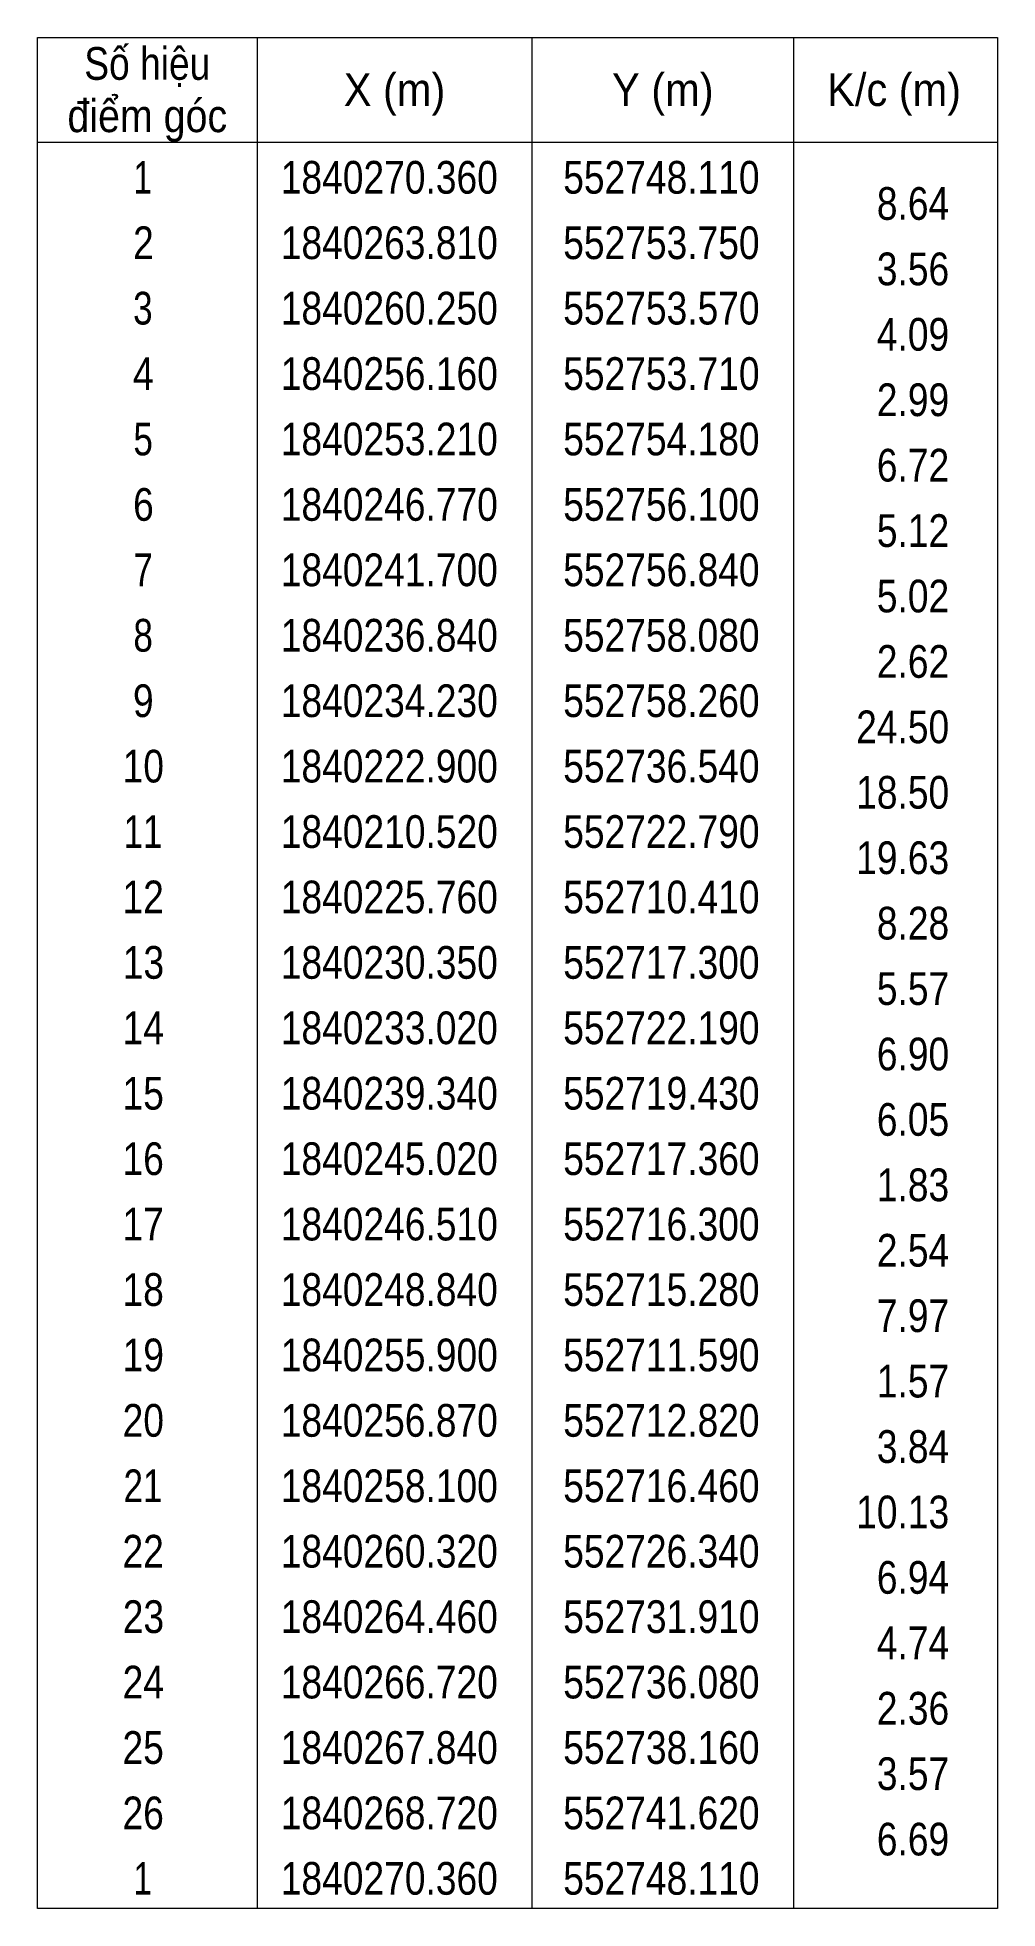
# Model space of a CAD drawing. Header units: metres. Extents: x 536594 to 552954, y 1836182 to 1840810.
# Drawn here: x 552802 to 552838.7, y 1840178 to 1840249.5 of the extents above; entities that cross this region are included whole.
import ezdxf
from ezdxf.enums import TextEntityAlignment as Align

# ---------------------------------------------------------------- set-up
doc = ezdxf.new("R2010")
doc.units = ezdxf.units.M
doc.header["$LTSCALE"] = 0.5
doc.layers.add('63', color=7, linetype='Continuous', lineweight=13)

msp = doc.modelspace()

# ---------------------------------------------------------------- texts
at = {"layer": '63'}
for s, width, p in [('Số hiệu', 0.85, (552806.17, 1840247.84)), ('X (m)', 0.95, (552815.62, 1840246.84)), ('Y (m)', 0.95, (552825.875, 1840246.84)), ('K/c (m)', 0.95, (552834.715, 1840246.84)), ('điểm góc', 0.9, (552806.17, 1840245.84)), (' 1', 0.75, (552805.82, 1840243.49)), ('1840270.360', 0.85, (552815.42, 1840243.49)), ('552748.110', 0.85, (552825.82, 1840243.49)), (' 2', 0.85, (552805.825, 1840240.99)), ('1840263.810', 0.85, (552815.42, 1840240.99)), ('552753.750', 0.85, (552825.82, 1840240.99)), (' 3', 0.8, (552805.815, 1840238.49)), ('1840260.250', 0.85, (552815.42, 1840238.49)), ('552753.570', 0.85, (552825.82, 1840238.49)), (' 4', 0.85, (552805.82, 1840235.99)), ('1840256.160', 0.85, (552815.42, 1840235.99)), ('552753.710', 0.85, (552825.82, 1840235.99)), (' 5', 0.8, (552805.825, 1840233.49)), ('1840253.210', 0.85, (552815.42, 1840233.49)), ('552754.180', 0.85, (552825.82, 1840233.49)), (' 6', 0.85, (552805.825, 1840230.99)), ('1840246.770', 0.85, (552815.42, 1840230.99)), ('552756.100', 0.85, (552825.82, 1840230.99)), (' 7', 0.8, (552805.825, 1840228.49)), ('1840241.700', 0.85, (552815.42, 1840228.49)), ('552756.840', 0.85, (552825.82, 1840228.49)), (' 8', 0.8, (552805.825, 1840225.99)), ('1840236.840', 0.85, (552815.42, 1840225.99)), ('552758.080', 0.85, (552825.82, 1840225.99)), (' 9', 0.85, (552805.82, 1840223.49)), ('1840234.230', 0.85, (552815.42, 1840223.49)), ('552758.260', 0.85, (552825.82, 1840223.49)), (' 10', 0.85, (552805.82, 1840220.99)), ('1840222.900', 0.85, (552815.42, 1840220.99)), ('552736.540', 0.85, (552825.82, 1840220.99)), (' 11', 0.8, (552805.82, 1840218.49)), ('1840210.520', 0.85, (552815.42, 1840218.49)), ('552722.790', 0.85, (552825.82, 1840218.49)), (' 12', 0.85, (552805.815, 1840215.99)), ('1840225.760', 0.85, (552815.42, 1840215.99)), ('552710.410', 0.85, (552825.82, 1840215.99)), (' 13', 0.85, (552805.825, 1840213.49)), ('1840230.350', 0.85, (552815.42, 1840213.49)), ('552717.300', 0.85, (552825.82, 1840213.49)), (' 14', 0.85, (552805.82, 1840210.99)), ('1840233.020', 0.85, (552815.42, 1840210.99)), ('552722.190', 0.85, (552825.82, 1840210.99)), (' 15', 0.85, (552805.815, 1840208.49)), ('1840239.340', 0.85, (552815.42, 1840208.49)), ('552719.430', 0.85, (552825.82, 1840208.49)), (' 16', 0.85, (552805.815, 1840205.99)), ('1840245.020', 0.85, (552815.42, 1840205.99)), ('552717.360', 0.85, (552825.82, 1840205.99)), (' 17', 0.85, (552805.815, 1840203.49)), ('1840246.510', 0.85, (552815.42, 1840203.49)), ('552716.300', 0.85, (552825.82, 1840203.49)), (' 18', 0.85, (552805.815, 1840200.99)), ('1840248.840', 0.85, (552815.42, 1840200.99)), ('552715.280', 0.85, (552825.82, 1840200.99)), (' 19', 0.85, (552805.82, 1840198.49)), ('1840255.900', 0.85, (552815.42, 1840198.49)), ('552711.590', 0.85, (552825.82, 1840198.49)), (' 20', 0.85, (552805.82, 1840195.99)), ('1840256.870', 0.85, (552815.42, 1840195.99)), ('552712.820', 0.85, (552825.82, 1840195.99)), (' 21', 0.8, (552805.82, 1840193.49)), ('1840258.100', 0.85, (552815.42, 1840193.49)), ('552716.460', 0.85, (552825.82, 1840193.49)), (' 22', 0.85, (552805.815, 1840190.99)), ('1840260.320', 0.85, (552815.42, 1840190.99)), ('552726.340', 0.85, (552825.82, 1840190.99)), (' 23', 0.85, (552805.825, 1840188.49)), ('1840264.460', 0.85, (552815.42, 1840188.49)), ('552731.910', 0.85, (552825.82, 1840188.49)), (' 24', 0.85, (552805.82, 1840185.99)), ('1840266.720', 0.85, (552815.42, 1840185.99)), ('552736.080', 0.85, (552825.82, 1840185.99)), (' 25', 0.85, (552805.815, 1840183.49)), ('1840267.840', 0.85, (552815.42, 1840183.49)), ('552738.160', 0.85, (552825.82, 1840183.49)), (' 26', 0.85, (552805.815, 1840180.99)), ('1840268.720', 0.85, (552815.42, 1840180.99)), ('552741.620', 0.85, (552825.82, 1840180.99)), (' 1', 0.75, (552805.82, 1840178.49)), ('1840270.360', 0.85, (552815.42, 1840178.49)), ('552748.110', 0.85, (552825.82, 1840178.49))]:
    msp.add_text(s, height=1.25, dxfattribs=dict(at, width=width)).set_placement(p, align=Align.CENTER)
at = {"layer": '63', "width": 0.85}
for s, p in [('8.64', (552836.82, 1840242.49)), ('3.56', (552836.82, 1840239.99)), ('4.09', (552836.82, 1840237.49)), ('2.99', (552836.82, 1840234.99)), ('6.72', (552836.82, 1840232.49)), ('5.12', (552836.82, 1840229.99)), ('5.02', (552836.82, 1840227.49)), ('2.62', (552836.82, 1840224.99)), ('24.50', (552836.82, 1840222.49)), ('18.50', (552836.82, 1840219.99)), ('19.63', (552836.82, 1840217.49)), ('8.28', (552836.82, 1840214.99)), ('5.57', (552836.82, 1840212.49)), ('6.90', (552836.82, 1840209.99)), ('6.05', (552836.82, 1840207.49)), ('1.83', (552836.82, 1840204.99)), ('2.54', (552836.82, 1840202.49)), ('7.97', (552836.82, 1840199.99)), ('1.57', (552836.82, 1840197.49)), ('3.84', (552836.82, 1840194.99)), ('10.13', (552836.82, 1840192.49)), ('6.94', (552836.82, 1840189.99)), ('4.74', (552836.82, 1840187.49)), ('2.36', (552836.82, 1840184.99)), ('3.57', (552836.82, 1840182.49)), ('6.69', (552836.82, 1840179.99))]:
    msp.add_text(s, height=1.25, dxfattribs=at).set_placement(p, align=Align.RIGHT)

# ---------------------------------------------------------------- linework, layer by layer
at = {"layer": '63'}
for p, q in [((552810.37, 1840249.46), (552810.37, 1840177.96)), ((552820.87, 1840249.46), (552820.87, 1840177.96)), ((552830.87, 1840249.46), (552830.87, 1840177.96)), ((552801.97, 1840245.46), (552838.67, 1840245.46))]:
    msp.add_line(p, q, dxfattribs=at)
msp.add_lwpolyline([(552801.97, 1840249.46), (552838.67, 1840249.46), (552838.67, 1840177.96), (552801.97, 1840177.96)], close=True, dxfattribs=at)

msp.set_redraw_order([(e.dxf.handle, doc.entitydb.next_handle()) for e in msp.query("TEXT MTEXT ATTDEF DIMENSION ARC_DIMENSION")])  # texts and dimensions are drawn at this point

doc.saveas('drawing.dxf')
